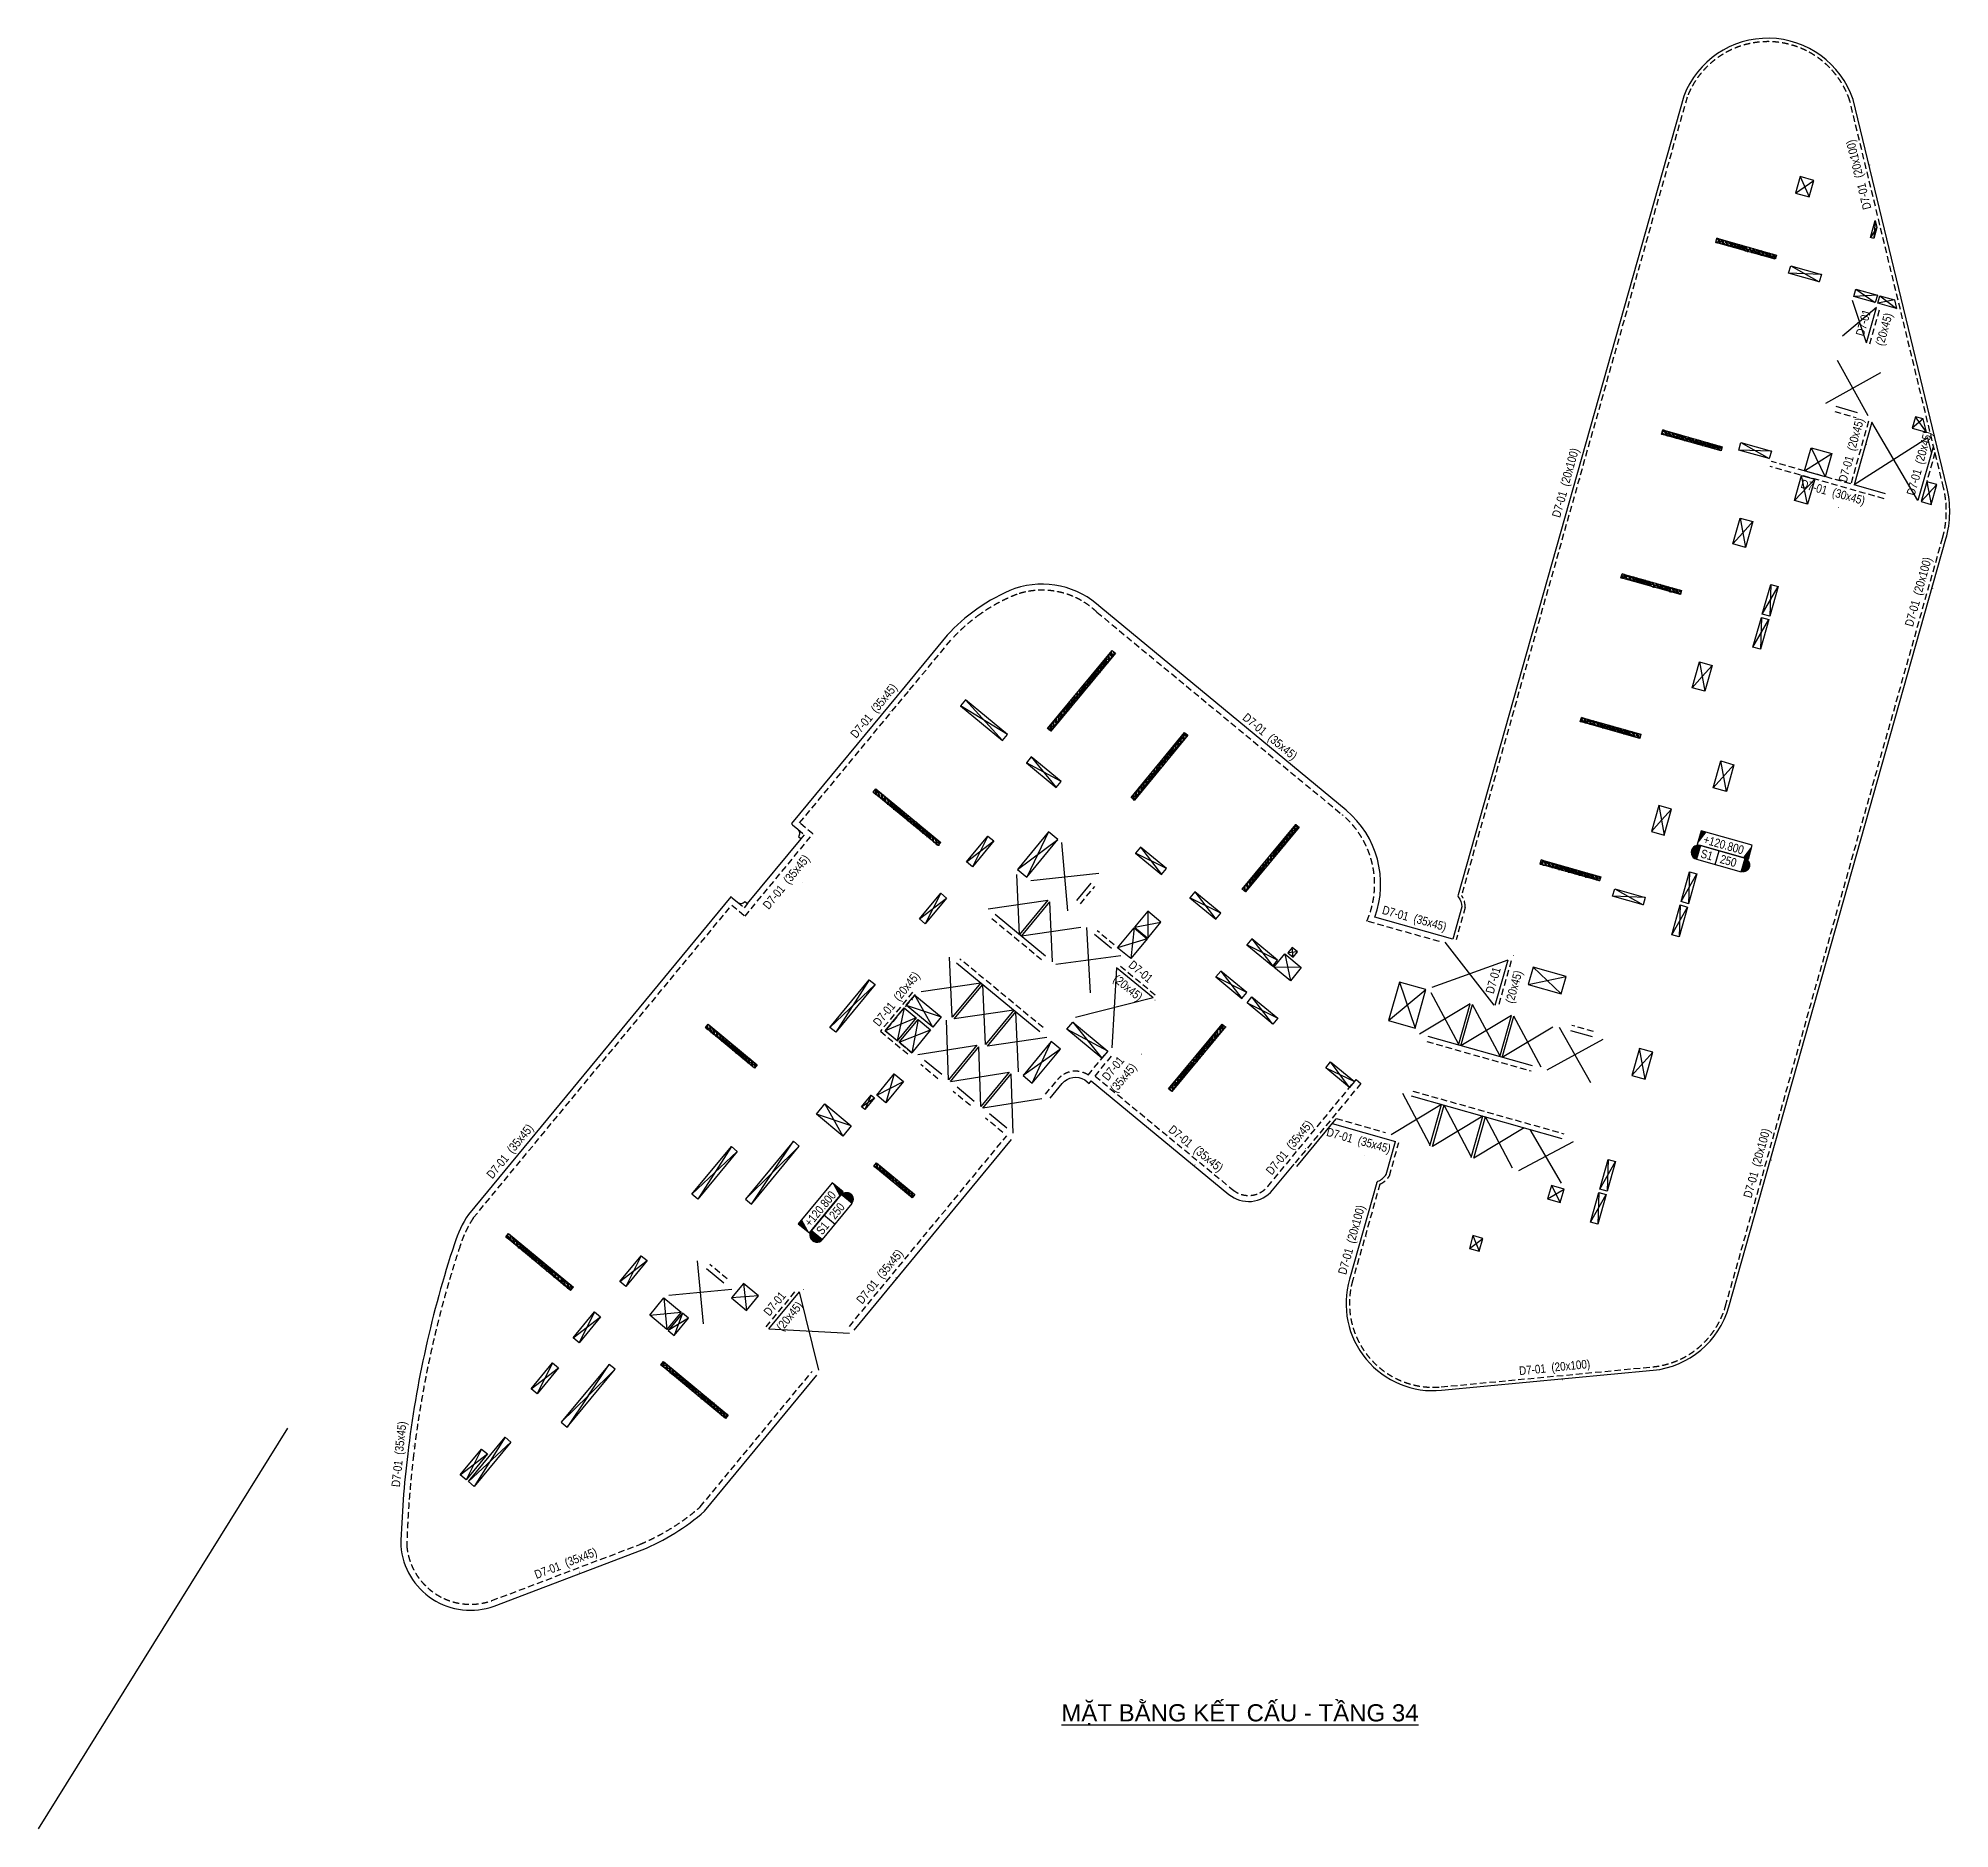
# Model space of a CAD drawing. Header units: millimetres. Extents: x 5400 to 3023951, y -127214 to 225084.
# Drawn here: x 2360196 to 2471509, y -116797 to -12514 of the extents above; entities that cross this region are included whole.
import ezdxf
from ezdxf.enums import TextEntityAlignment as Align

# ---------------------------------------------------------------- set-up
doc = ezdxf.new("R2010")
doc.units = ezdxf.units.MM
doc.header["$LTSCALE"] = 100
doc.linetypes.add('HIDDEN', pattern=[0.375, 0.25, -0.125])
for name, color, linetype in [('ccu11-Manh', 8, 'Continuous'), ('ccu11-Thay', 7, 'Continuous'), ('ccu12-Chidan', 9, 'Continuous'), ('ccu12-Khuat', 9, 'HIDDEN'), ('ccu12-Lomo', 2, 'Continuous'), ('ccu12-Text', 31, 'Continuous'), ('ccu12-Thay', 7, 'Continuous'), ('KC-Betong', 6, 'Continuous'), ('Xref_NT1+NT2_MBDV Cot vach_220729$0$ccu12-Thay', 7, 'Continuous')]:
    doc.layers.add(name, color=color, linetype=linetype)
doc.layers.add('ccu12-Tencaukien', color=9, linetype='Continuous', lineweight=15)
doc.layers.add('KC-Tencaukien', color=9, linetype='Continuous', lineweight=15)
doc.styles.add('Arial', font='arial.ttf', dxfattribs={"width": 0.7})
doc.styles.add('Arial Narrow', font='ARIALN.TTF')

msp = doc.modelspace()

# ---------------------------------------------------------------- texts
at = {"layer": 'ccu12-Text', "color": 31, "style": 'Arial'}
msp.add_text('%%UMẶT BẰNG KẾT CẤU - TẦNG 34', height=1000, dxfattribs=at).set_placement((2430174.5, -110543.8, 0), align=Align.CENTER)

# ---------------------------------------------------------------- blocks, each defined once
blk = doc.blocks.new('*U4')
at = {"layer": 'ccu12-Tencaukien', "color": 8, "ltscale": 10000}
blk.add_line((361, -155), (354, -155), dxfattribs=at)
at = {"layer": 'ccu12-Text', "color": 2, "style": 'Arial Narrow', "width": 0.8}
blk.add_attdef('SH', text='', height=300, dxfattribs=at).set_placement((276, 6), align=Align.BOTTOM_RIGHT)
at = {"layer": 'ccu12-Text', "color": 31, "style": 'Arial Narrow', "width": 0.8}
for tag, p in [('(', (508, -75)), ('KT', (633, -75)), (')', (963, -75))]:
    blk.add_attdef(tag, text='', height=250, dxfattribs=at).set_placement(p, align=Align.BOTTOM_LEFT)
blk = doc.blocks.new('ccu11-cmb-flat-8')
at = {"layer": 'ccu12-Chidan', "color": 7}
blk.add_lwpolyline([(0, 0), (1550, 0), (1550, 419), (0, 419)], close=True, dxfattribs=at)
at = {"layer": 'ccu12-Chidan'}
for points in [[(0, 0), (166, 419), (0, 419)], [(1550, 419), (1383, 0), (1550, 0)]]:
    blk.add_solid(points, dxfattribs=at)
at = {"layer": 'ccu12-Chidan', "color": 31, "style": 'Arial Narrow', "width": 0.8}
blk.add_attdef('+100.00', text='', height=250, dxfattribs=at).set_placement((745, 206), align=Align.MIDDLE_CENTER)
blk = doc.blocks.new('ccu11-chieudaysan-flat-2')
at = {"layer": 'ccu12-Chidan'}
for points in [[(-569, 0), (-569, 419, 1)], [(788, 419), (788, 0, 1)]]:
    blk.add_hatch(color=8, dxfattribs=at).paths.add_polyline_path(points)
at = {"layer": 'ccu12-Chidan', "color": 7}
blk.add_line((0, 0), (0, 419), dxfattribs=at)
blk.add_lwpolyline([(-569, 0), (788, 0), (788, 419), (-569, 419)], close=True, dxfattribs=at)
blk.add_arc((-569, 209), 209, 90, 270.0001, dxfattribs=at)
at = {"layer": 'ccu12-Chidan', "color": 31, "style": 'Arial Narrow', "width": 0.7}
for tag, p in [('S00', (-488, 209)), ('200', (100, 209))]:
    blk.add_attdef(tag, text='', height=250, dxfattribs=at).set_placement(p, align=Align.MIDDLE_LEFT)
blk = doc.blocks.new('*U15')
at = {"layer": 'ccu12-Tencaukien', "color": 8, "ltscale": 10000}
blk.add_line((361, -155), (354, -155), dxfattribs=at)
at = {"layer": 'ccu12-Text', "color": 2, "style": 'Arial Narrow', "width": 0.8}
blk.add_attdef('SH', text='', height=300, dxfattribs=at).set_placement((276, 6), align=Align.BOTTOM_RIGHT)
at = {"layer": 'ccu12-Text', "color": 31, "style": 'Arial Narrow', "width": 0.8}
for tag, p in [('(', (508, -75)), ('KT', (633, -75)), (')', (963, -75))]:
    blk.add_attdef(tag, text='', height=250, dxfattribs=at).set_placement(p, align=Align.BOTTOM_LEFT)
blk = doc.blocks.new('*U16')
at = {"layer": 'ccu12-Tencaukien', "color": 8, "ltscale": 10000}
blk.add_line((361, -155), (354, -155), dxfattribs=at)
at = {"layer": 'ccu12-Text', "color": 2, "style": 'Arial Narrow', "width": 0.8}
blk.add_attdef('SH', text='', height=300, dxfattribs=at).set_placement((276, 6), align=Align.BOTTOM_RIGHT)
at = {"layer": 'ccu12-Text', "color": 31, "style": 'Arial Narrow', "width": 0.8}
for tag, p in [('(', (508, -75)), ('KT', (633, -75)), (')', (963, -75))]:
    blk.add_attdef(tag, text='', height=250, dxfattribs=at).set_placement(p, align=Align.BOTTOM_LEFT)
blk = doc.blocks.new('*U17')
at = {"layer": 'ccu12-Tencaukien', "color": 8, "ltscale": 10000}
blk.add_line((361, -155), (354, -155), dxfattribs=at)
at = {"layer": 'ccu12-Text', "color": 2, "style": 'Arial Narrow', "width": 0.8}
blk.add_attdef('SH', text='', height=300, dxfattribs=at).set_placement((276, 6), align=Align.BOTTOM_RIGHT)
at = {"layer": 'ccu12-Text', "color": 31, "style": 'Arial Narrow', "width": 0.8}
for tag, p in [('(', (508, -75)), ('KT', (633, -75)), (')', (963, -75))]:
    blk.add_attdef(tag, text='', height=250, dxfattribs=at).set_placement(p, align=Align.BOTTOM_LEFT)
blk = doc.blocks.new('*U18')
at = {"layer": 'ccu12-Tencaukien', "color": 8, "ltscale": 10000}
blk.add_line((361, -155), (354, -155), dxfattribs=at)
at = {"layer": 'ccu12-Text', "color": 2, "style": 'Arial Narrow', "width": 0.8}
blk.add_attdef('SH', text='', height=300, dxfattribs=at).set_placement((276, 6), align=Align.BOTTOM_RIGHT)
at = {"layer": 'ccu12-Text', "color": 31, "style": 'Arial Narrow', "width": 0.8}
for tag, p in [('(', (508, -75)), ('KT', (633, -75)), (')', (963, -75))]:
    blk.add_attdef(tag, text='', height=250, dxfattribs=at).set_placement(p, align=Align.BOTTOM_LEFT)
blk = doc.blocks.new('Lomo T21')
at = {"layer": 'ccu11-Manh', "ltscale": 5}
for p, q in [((71122, 86899), (71649, 85711)), ((70850, 85937), (71921, 86673)), ((72349, 81201), (70446, 81271)), ((70569, 81704), (72226, 80768)), ((67659, 71407), (69317, 70471)), ((69439, 70904), (67537, 70974)), ((24961, 54407, 0), (22225, 56082, 0)), ((22512, 56429, 0), (24675, 54060, 0)), ((28081, 51669, 0), (26058, 52755)), ((26345, 53102), (27794, 51322)), ((22567, 46987, 0), (24156, 48204, 0)), ((23809, 48490, 0), (22914, 46701, 0)), ((25535, 46546), (27890, 48298)), ((27350, 48744), (26075, 46101)), ((34210, 46606, 0), (32419, 47501, 0)), ((32706, 47848, 0), (33923, 46259, 0)), ((19825, 43664), (21413, 44881)), ((21066, 45168), (20172, 43378)), ((37371, 43996, 0), (35581, 44890, 0)), ((35867, 45237, 0), (37084, 43649, 0)), ((62097, 44921), (60195, 44991)), ((62097, 44921), (60195, 44991)), ((60317, 45424), (61975, 44488)), ((60317, 45424), (61975, 44488)), ((32356, 43183), (33891, 43472)), ((33120, 44109), (33127, 42547)), ((33095, 42508), (31369, 41988)), ((32324, 43145), (32140, 41352)), ((39185, 42500, 0), (40402, 40911, 0)), ((40689, 41258, 0), (38898, 42153, 0)), ((41102, 41627, 0), (41429, 40060)), ((16902, 40126, 0), (14957, 37064, 0)), ((42066, 40831, 0), (40466, 40856, 0)), ((14610, 37350, 0), (17249, 39840, 0)), ((20606, 37361), (19556, 39227)), ((40391, 37559, 0), (39195, 39130, 0)), ((47151, 37740, 0), (49326, 39552, 0)), ((47786, 39987, 0), (48691, 37305, 0)), ((19632, 37906), (17837, 37146)), ((18938, 38479), (18531, 36573)), ((19065, 38633), (21096, 37955)), ((38909, 38783, 0), (40696, 37891, 0)), ((18647, 36478), (20479, 37207)), ((19748, 37811), (19378, 35874)), ((43489, 35001, 0), (45167, 34198, 0)), ((44881, 33851), (43775, 35348, 0)), ((15860, 31614, 0), (13826, 32289)), ((14319, 32887), (15366, 31017)), ((6585, 27633, 0), (9225, 30123, 0)), ((8878, 30409, 0), (6932, 27347, 0)), ((56409, 27367), (57368, 27927)), ((56627, 28136), (57150, 27157)), ((51851, 24472), (52639, 25055)), ((52061, 25218), (52428, 24309)), ((2382, 22546, 0), (3970, 23762, 0)), ((3623, 24049, 0), (2729, 22259, 0)), ((9580, 22436), (9767, 20855)), ((4951, 21590), (5127, 19761)), ((10467, 21704), (8880, 21588)), ((-325, 19269), (1264, 20485)), ((917, 20772), (22, 18982)), ((4125, 20589), (5954, 20762)), ((6378, 20412), (5204, 19697)), ((6031, 20698), (5550, 19410)), ((-2776, 16300, 0), (-1188, 17517, 0)), ((-1535, 17803, 0), (-2429, 16013, 0)), ((540, 15895), (1758, 17723)), ((2105, 17436), (540, 15895)), ((-4304, 13477, 0), (-6091, 10606, 0)), ((-6917, 11289, 0), (-5329, 12505, 0)), ((-5676, 12792, 0), (-6570, 11002, 0)), ((-6438, 10892, 0), (-3957, 13191, 0))]:
    blk.add_line(p, q, dxfattribs=at)
at = {"layer": 'ccu11-Manh', "ltscale": 0.5}
for p, q in [((75587, 83943, 0), (75212, 83352, 0)), ((75489, 84346, 0), (75404, 83325, 0)), ((74364, 80350), (75491, 79560)), ((75614, 79997), (74240, 79913)), ((76610, 79716), (75635, 79519)), ((75759, 79956), (76733, 79209)), ((71371, 69760, 0), (72955, 70768, 0)), ((71752, 71108, 0), (72574, 69420, 0)), ((71963, 69281, 0), (70781, 68041)), ((71551, 67824), (71193, 69499, 0)), ((78487, 69127), (78740, 67808)), ((79066, 68963), (78161, 67972)), ((68909, 61416), (69832, 63025)), ((69399, 63148), (69342, 61293)), ((68855, 61223), (68798, 59369)), ((68365, 59491), (69288, 61101)), ((67263, 52648), (66050, 51297)), ((66820, 51079), (66493, 52865)), ((64178, 44671), (65100, 46281)), ((64667, 46403), (64611, 44549)), ((63634, 42747), (64556, 44356)), ((64123, 44479), (64067, 42624)), ((55280, 39844), (57490, 40311)), ((57204, 39300), (55565, 40854)), ((30803, 35965, 0), (28409, 37235, 0)), ((28756, 37655, 0), (30458, 35546, 0)), ((28040, 36087, 0), (25864, 34538, 0)), ((26399, 34097, 0), (27506, 36527, 0)), ((62532, 35904), (61318, 34552)), ((62088, 34335), (61762, 36121)), ((17023, 33409, 0), (16640, 32558, 0)), ((16450, 32716, 0), (17213, 33253, 0)), ((59446, 27927), (60369, 29537)), ((59936, 29659), (59879, 27805)), ((58902, 26002), (59825, 27612)), ((59392, 27734), (59335, 25880))]:
    blk.add_line(p, q, dxfattribs=at)
at = {"layer": 'ccu11-Manh'}
for p, q in [((78286, 72794, 0), (77638, 72250, 0)), ((78474, 72014, 0), (77825, 72915, 0)), ((41850, 41749, 0), (41287, 41695, 0)), ((41596, 41440, 0), (41542, 42003, 0)), ((38887, 39385, 0), (37093, 40283, 0)), ((37380, 40630, 0), (38600, 39038, 0))]:
    blk.add_line(p, q, dxfattribs=at)
at = {"layer": 'ccu11-Manh', "ltscale": 5, "elevation": 0}
for points in [[(67613, 67014), (67770, 66154), (68354, 66805)], [(67186, 65503), (67770, 66154), (67927, 65294)], [(65247, 58642), (65404, 57782), (65988, 58433)], [(64820, 57131), (65404, 57782), (65561, 56922)], [(62881, 50270), (63038, 49410), (63622, 50060)], [(62454, 48759), (63038, 49410), (63195, 48550)], [(12835, 30429), (11270, 28888), (12488, 30715)], [(10052, 27060), (11270, 28887), (9705, 27346)], [(-1024, 14354), (540, 15895), (-677, 14068)]]:
    blk.add_lwpolyline(points, dxfattribs=at)
at = {"layer": 'ccu11-Manh'}
for points in [[(18361, 34639), (17882, 32960)], [(17345, 33404), (18900, 34193)]]:
    blk.add_lwpolyline(points, dxfattribs=at)
at = {"layer": 'ccu12-Lomo', "ltscale": 0.5, "elevation": 0}
for points in [[(71921, 86673), (71122, 86899), (70850, 85937), (71649, 85711), (71921, 86673)], [(70446, 81271), (70569, 81704), (72349, 81201), (72226, 80768), (70446, 81271)], [(67537, 70974), (67659, 71407), (69439, 70904), (69317, 70471), (67537, 70974)], [(67613, 67014), (68354, 66805), (67927, 65294), (67186, 65503), (67613, 67014)], [(65247, 58642), (65988, 58433), (65561, 56922), (64820, 57131), (65247, 58642)], [(22512, 56429), (22225, 56082), (24675, 54060), (24961, 54407), (22512, 56429)], [(26345, 53102), (26058, 52755), (27794, 51322), (28080, 51669), (26345, 53102)], [(63195, 48550), (63622, 50060), (62881, 50270), (62454, 48759), (63195, 48550)], [(22914, 46701), (22567, 46987), (23809, 48490), (24156, 48204), (22914, 46701)], [(27350, 48744), (25535, 46546), (26075, 46101), (27890, 48298), (27350, 48744)], [(32706, 47848), (32419, 47501), (33923, 46259), (34210, 46606), (32706, 47848)], [(20172, 43378), (19825, 43664), (21066, 45168), (21413, 44881), (20172, 43378)], [(35867, 45237), (35581, 44890), (37084, 43649), (37371, 43996), (35867, 45237)], [(60195, 44991), (60317, 45424), (62097, 44921), (61975, 44488), (60195, 44991)], [(39185, 42500), (38898, 42153), (40402, 40911), (40689, 41258), (39185, 42500)], [(14957, 37064), (14610, 37350), (16902, 40126), (17249, 39840), (14957, 37064)], [(37093, 40283), (38600, 39038), (38887, 39385), (37380, 40630), (37093, 40283)], [(40696, 37891), (40409, 37544), (38909, 38783), (39195, 39130), (40696, 37891)], [(49326, 39552), (47786, 39987), (47152, 37740), (48691, 37305), (49326, 39552)], [(45167, 34198), (44881, 33851), (43489, 35001), (43775, 35348), (45167, 34198)], [(6932, 27347), (6585, 27633), (8878, 30409), (9225, 30123), (6932, 27347)], [(12835, 30429), (12488, 30716), (9705, 27347), (10052, 27060), (12835, 30429)], [(57150, 27157), (57368, 27927), (56627, 28136), (56409, 27367), (57150, 27157)], [(52428, 24309), (52639, 25055), (52061, 25218), (51851, 24472), (52428, 24309)], [(2729, 22259), (2382, 22546), (3623, 24049), (3970, 23762), (2729, 22259)], [(4125, 20589), (4951, 21590), (5954, 20762), (5127, 19761), (4124, 20588)], [(22, 18982), (-325, 19269), (917, 20772), (1264, 20485), (22, 18982)], [(5204, 19697), (5550, 19410), (6378, 20411), (6031, 20699), (5203, 19698)], [(-2429, 16013), (-2776, 16300), (-1535, 17803), (-1188, 17517), (-2429, 16013)], [(-677, 14068), (2105, 17436), (1758, 17723), (-1024, 14354), (-677, 14068)], [(-6091, 10606), (-6438, 10892), (-4304, 13477), (-3957, 13191), (-6091, 10606)], [(-6570, 11002), (-6917, 11289), (-5676, 12792), (-5329, 12505), (-6570, 11002)]]:
    blk.add_lwpolyline(points, dxfattribs=at)
at = {"layer": 'ccu12-Lomo', "elevation": 0}
for points in [[(75404, 83298), (75212, 83352), (75489, 84346), (75587, 83943), (75404, 83298)], [(75615, 79997), (75491, 79560), (74240, 79913), (74364, 80350), (75614, 79997)], [(75759, 79956), (76610, 79716), (76733, 79209), (75635, 79519), (75759, 79956)], [(78475, 72013), (78287, 72795), (77825, 72915), (77638, 72250), (78474, 72014)], [(72955, 70768), (72574, 69420), (71371, 69760), (71752, 71108), (72955, 70768)], [(78740, 67808), (79066, 68963), (78487, 69127), (78161, 67972), (78740, 67808)], [(69288, 61101), (68798, 59369), (68365, 59491), (68855, 61223), (69288, 61101)], [(64556, 44356), (64067, 42624), (63634, 42747), (64123, 44479), (64556, 44356)], [(41596, 41440), (41850, 41749), (41542, 42003), (41287, 41695), (41596, 41440)], [(28409, 37235), (28756, 37655), (30803, 35965), (30458, 35546), (28409, 37235)], [(28040, 36087), (27506, 36527), (25864, 34538), (26399, 34097), (28042, 36085)], [(62532, 35904), (61762, 36121), (61318, 34552), (62088, 34335), (62532, 35904)], [(17023, 33409), (17213, 33253), (16640, 32558), (16450, 32716), (17023, 33409)], [(60369, 29537), (59879, 27805), (59446, 27927), (59936, 29659), (60369, 29537)], [(59825, 27612), (59335, 25880), (58902, 26002), (59392, 27734), (59825, 27612)]]:
    blk.add_lwpolyline(points, dxfattribs=at)
blk.add_lwpolyline([(71963, 69281), (71551, 67824), (70781, 68041), (71193, 69499)], close=True, dxfattribs=at)
at = {"layer": 'ccu12-Lomo'}
for points in [[(69832, 63025), (69342, 61293), (68909, 61416), (69399, 63148), (69832, 63025)], [(65100, 46281), (64611, 44549), (64178, 44671), (64667, 46403), (65100, 46281)], [(18361, 34639), (18900, 34193), (17882, 32960), (17342, 33406), (18361, 34639)]]:
    blk.add_lwpolyline(points, dxfattribs=at)
blk.add_lwpolyline([(67263, 52648), (66820, 51079), (66050, 51297), (66493, 52865)], close=True, dxfattribs=at)
at = {"layer": 'ccu12-Lomo', "ltscale": 0.5, "elevation": 0}
for points in [[(32356, 43183), (33127, 42547), (33891, 43472), (33120, 44109)], [(32324, 43145), (33095, 42508), (32140, 41352), (31369, 41988)], [(41102, 41627), (42066, 40831), (41429, 40060), (40465, 40856)], [(19556, 39227), (21096, 37955), (20606, 37361), (19065, 38633)], [(18938, 38479), (19632, 37906), (18531, 36573), (17837, 37146)], [(19748, 37811), (20479, 37207), (19378, 35874), (18647, 36478)], [(14319, 32887), (15860, 31614), (15366, 31017), (13826, 32289)], [(8880, 21588), (9767, 20855), (10467, 21704), (9580, 22436)]]:
    blk.add_lwpolyline(points, close=True, dxfattribs=at)
at = {"layer": 'ccu12-Lomo', "ltscale": 0.5}
blk.add_lwpolyline([(57204, 39300), (57490, 40311), (55565, 40854), (55280, 39844), (57204, 39300)], dxfattribs=at)
blk = doc.blocks.new('*U55')
at = {"layer": 'ccu12-Tencaukien', "color": 8, "ltscale": 10000}
blk.add_line((361, -155), (354, -155), dxfattribs=at)
at = {"layer": 'ccu12-Text', "color": 2, "style": 'Arial Narrow', "width": 0.8}
blk.add_attdef('SH', text='', height=300, dxfattribs=at).set_placement((276, 6), align=Align.BOTTOM_RIGHT)
at = {"layer": 'ccu12-Text', "color": 31, "style": 'Arial Narrow', "width": 0.8}
for tag, p in [('(', (508, -75)), ('KT', (633, -75)), (')', (963, -75))]:
    blk.add_attdef(tag, text='', height=250, dxfattribs=at).set_placement(p, align=Align.BOTTOM_LEFT)
blk = doc.blocks.new('*U135')
at = {"layer": 'ccu12-Tencaukien', "color": 8, "ltscale": 10000}
blk.add_line((361, -155), (354, -155), dxfattribs=at)
at = {"layer": 'ccu12-Text', "color": 2, "style": 'Arial Narrow', "width": 0.8}
blk.add_attdef('SH', text='', height=300, dxfattribs=at).set_placement((276, 6), align=Align.BOTTOM_RIGHT)
at = {"layer": 'ccu12-Text', "color": 31, "style": 'Arial Narrow', "width": 0.8}
for tag, p in [('(', (508, -75)), ('KT', (633, -75)), (')', (963, -75))]:
    blk.add_attdef(tag, text='', height=250, dxfattribs=at).set_placement(p, align=Align.BOTTOM_LEFT)
blk = doc.blocks.new('*U151')
h = blk.add_hatch()
h.set_pattern_fill('VATLIEU04', color=250, scale=40, style=0, pattern_type=2)
h.set_pattern_definition([(50, (3950, 300), (286.904, -25.101), [30, -330]), (355, (3950, 300), (-55.5, 300.877), [24, -264]), (100.4514, (3973.9, 297.9), (231.404, 275.776), [25.496, -280.457]), (46.184, (3950, 380), (426.896, -66.208), [45, -495]), (96.636, (3985.57, 374.5), (373.865, 389.647), [38.244, -420.685]), (351.184, (3950, 380), (373.865, 389.647), [36, -396]), (21, (3990, 360), (238.763, -161.048), [30, -330]), (326, (3990, 360), (97.326, 290.06), [24, -264]), (71.4514, (4009.9, 346.58), (336.089, 129.012), [25.496, -280.457]), (37.5, (3950, 300), (4.864, 133.1575), [0, -260.8, 0, -268, 0, -265]), (7.5, (3950, 300), (105.228, 157.7647), [0, -152.8, 0, -254.8, 0, -101]), (327.5, (3860.8, 300), (213.529, -9.022), [0, -100, 0, -312, 0, -414]), (317.5, (3820.8, 300), (233.2745, 40.042), [0, -130, 0, -207.2, 0, -294]), (45, (3950, 300), (-120.208, 120.208), []), (45, (3950, 349), (-120.208, 120.208), [])])
h.paths.add_polyline_path([(-475, -475), (4425, -475), (4425, -225), (-475, -225)])
at = {"color": 6, "ltscale": 0.25}
blk.add_lwpolyline([(-475, -475), (4425, -475), (4425, -225), (-475, -225)], close=True, dxfattribs=at)
at = {"layer": 'Defpoints', "linetype": 'ByBlock', "ltscale": 30}
for p, q in [((4425, -475), (-475, -225)), ((-475, -475), (4425, -225))]:
    blk.add_line(p, q, dxfattribs=at)
blk = doc.blocks.new('*U148')
h = blk.add_hatch()
h.set_pattern_fill('VATLIEU04', color=250, scale=40, style=0, pattern_type=2)
h.set_pattern_definition([(50, (2750, 300), (286.904, -25.101), [30, -330]), (355, (2750, 300), (-55.5, 300.877), [24, -264]), (100.451, (2773.9, 297.9), (231.404, 275.776), [25.496, -280.457]), (46.184, (2750, 380), (426.896, -66.208), [45, -495]), (96.636, (2785.57, 374.5), (373.865, 389.647), [38.244, -420.685]), (351.184, (2750, 380), (373.865, 389.65), [36, -396]), (21, (2790, 360), (238.763, -161.048), [30, -330]), (326, (2790, 360), (97.326, 290.06), [24, -264]), (71.451, (2809.9, 346.58), (336.09, 129.012), [25.496, -280.457]), (37.5, (2750, 300), (4.864, 133.1575), [0, -260.8, 0, -268, 0, -265]), (7.5, (2750, 300), (105.228, 157.7647), [0, -152.8, 0, -254.8, 0, -101]), (327.5, (2660.8, 300), (213.529, -9.022), [0, -100, 0, -312, 0, -414]), (317.5, (2620.8, 300), (233.274, 40.042), [0, -130, 0, -207.2, 0, -294]), (45, (2750, 300), (-120.208, 120.208), []), (45, (2750, 349), (-120.208, 120.208), [])])
h.paths.add_polyline_path([(-475, -475), (3225, -475), (3225, -225), (-475, -225)])
at = {"color": 6, "ltscale": 0.25}
blk.add_lwpolyline([(-475, -475), (3225, -475), (3225, -225), (-475, -225)], close=True, dxfattribs=at)
at = {"layer": 'Defpoints', "linetype": 'ByBlock', "ltscale": 30}
for p, q in [((3225, -475), (-475, -225)), ((-475, -475), (3225, -225))]:
    blk.add_line(p, q, dxfattribs=at)
blk = doc.blocks.new('*U150')
h = blk.add_hatch()
h.set_pattern_fill('VATLIEU04', color=250, scale=40, style=0, pattern_type=2)
h.set_pattern_definition([(50, (-700, 4950), (286.904, -25.101), [30, -330]), (355, (-700, 4950), (-55.5, 300.877), [24, -264]), (100.4514, (-676.1, 4947.9), (231.404, 275.776), [25.496, -280.457]), (46.184, (-700, 5030), (426.896, -66.208), [45, -495]), (96.636, (-664.43, 5024.5), (373.865, 389.647), [38.244, -420.685]), (351.184, (-700, 5030), (373.865, 389.647), [36, -396]), (21, (-660, 5010), (238.763, -161.048), [30, -330]), (326, (-660, 5010), (97.326, 290.06), [24, -264]), (71.4514, (-640.1, 4996.58), (336.089, 129.012), [25.496, -280.457]), (37.5, (-700, 4950), (4.864, 133.1575), [0, -260.8, 0, -268, 0, -265]), (7.5, (-700, 4950), (105.228, 157.7647), [0, -152.8, 0, -254.8, 0, -101]), (327.5, (-789.2, 4950), (213.529, -9.022), [0, -100, 0, -312, 0, -414]), (317.5, (-829.2, 4950), (233.2745, 40.042), [0, -130, 0, -207.2, 0, -294]), (45, (-700, 4950), (-120.208, 120.208), []), (45, (-700, 4999), (-120.208, 120.208), [])])
h.paths.add_polyline_path([(-475, -475), (-225, -475), (-225, 4425), (-475, 4425)])
at = {"color": 6, "ltscale": 0.25}
blk.add_lwpolyline([(-475, -475), (-225, -475), (-225, 4425), (-475, 4425)], close=True, dxfattribs=at)
at = {"layer": 'Defpoints', "linetype": 'ByBlock', "ltscale": 30}
for p, q in [((-225, -475), (-475, 4425)), ((-475, -475), (-225, 4425))]:
    blk.add_line(p, q, dxfattribs=at)
blk = doc.blocks.new('*U152')
h = blk.add_hatch()
h.set_pattern_fill('VATLIEU04', color=250, scale=40, style=0, pattern_type=2)
h.set_pattern_definition([(50, (2650, 300), (286.904, -25.1), [30, -330]), (355, (2650, 300), (-55.5, 300.877), [24, -264]), (100.451, (2673.9, 297.9), (231.404, 275.776), [25.496, -280.457]), (46.184, (2650, 380), (426.896, -66.208), [45, -495]), (96.636, (2685.57, 374.5), (373.865, 389.647), [38.244, -420.685]), (351.184, (2650, 380), (373.865, 389.65), [36, -396]), (21, (2690, 360), (238.763, -161.048), [30, -330]), (326, (2690, 360), (97.326, 290.06), [24, -264]), (71.451, (2709.9, 346.58), (336.09, 129.012), [25.496, -280.457]), (37.5, (2650, 300), (4.864, 133.1575), [0, -260.8, 0, -268, 0, -265]), (7.5, (2650, 300), (105.228, 157.765), [0, -152.8, 0, -254.8, 0, -101]), (327.5, (2560.8, 300), (213.529, -9.022), [0, -100, 0, -312, 0, -414]), (317.5, (2520.8, 300), (233.274, 40.042), [0, -130, 0, -207.2, 0, -294]), (45, (2650, 300), (-120.208, 120.208), []), (45, (2650, 349), (-120.208, 120.208), [])])
h.paths.add_polyline_path([(-475, -475), (3125, -475), (3125, -225), (-475, -225)])
at = {"color": 6, "ltscale": 0.25}
blk.add_lwpolyline([(-475, -475), (3125, -475), (3125, -225), (-475, -225)], close=True, dxfattribs=at)
at = {"layer": 'Defpoints', "linetype": 'ByBlock', "ltscale": 30}
for p, q in [((3125, -475), (-475, -225)), ((-475, -475), (3125, -225))]:
    blk.add_line(p, q, dxfattribs=at)
blk = doc.blocks.new('*U223')
h = blk.add_hatch()
h.set_pattern_fill('VATLIEU04', color=250, scale=40, style=0, pattern_type=2)
h.set_pattern_definition([(50, (1950, 300), (286.904, -25.1), [30, -330]), (355, (1950, 300), (-55.5, 300.877), [24, -264]), (100.451, (1973.9, 297.9), (231.404, 275.776), [25.496, -280.457]), (46.184, (1950, 380), (426.896, -66.21), [45, -495]), (96.636, (1985.57, 374.5), (373.865, 389.65), [38.244, -420.685]), (351.184, (1950, 380), (373.865, 389.65), [36, -396]), (21, (1990, 360), (238.763, -161.048), [30, -330]), (326, (1990, 360), (97.326, 290.06), [24, -264]), (71.451, (2009.9, 346.58), (336.09, 129.012), [25.496, -280.457]), (37.5, (1950, 300), (4.864, 133.1575), [0, -260.8, 0, -268, 0, -265]), (7.5, (1950, 300), (105.228, 157.765), [0, -152.8, 0, -254.8, 0, -101]), (327.5, (1860.8, 300), (213.529, -9.022), [0, -100, 0, -312, 0, -414]), (317.5, (1820.8, 300), (233.274, 40.042), [0, -130, 0, -207.2, 0, -294]), (45, (1950, 300), (-120.208, 120.208), []), (45, (1950, 349), (-120.208, 120.208), [])])
h.paths.add_polyline_path([(-475, -475), (2425, -475), (2425, -225), (-475, -225)])
at = {"color": 6, "ltscale": 0.25}
blk.add_lwpolyline([(-475, -475), (2425, -475), (2425, -225), (-475, -225)], close=True, dxfattribs=at)
at = {"layer": 'Defpoints', "linetype": 'ByBlock', "ltscale": 30}
for p, q in [((2425, -475), (-475, -225)), ((-475, -475), (2425, -225))]:
    blk.add_line(p, q, dxfattribs=at)
blk = doc.blocks.new('*U224')
h = blk.add_hatch()
h.set_pattern_fill('VATLIEU04', color=250, scale=40, style=0, pattern_type=2)
h.set_pattern_definition([(50, (-700, 5950), (286.904, -25.101), [30, -330]), (355, (-700, 5950), (-55.5, 300.877), [24, -264]), (100.4514, (-676.1, 5947.9), (231.404, 275.776), [25.496, -280.457]), (46.184, (-700, 6030), (426.896, -66.208), [45, -495]), (96.6356, (-664.43, 6024.5), (373.865, 389.647), [38.244, -420.685]), (351.184, (-700, 6030), (373.865, 389.647), [36, -396]), (21, (-660, 6010), (238.763, -161.0476), [30, -330]), (326, (-660, 6010), (97.326, 290.06), [24, -264]), (71.4514, (-640.1, 5996.58), (336.089, 129.012), [25.496, -280.457]), (37.5, (-700, 5950), (4.864, 133.1575), [0, -260.8, 0, -268, 0, -265]), (7.5, (-700, 5950), (105.2278, 157.7647), [0, -152.8, 0, -254.8, 0, -101]), (327.5, (-789.2, 5950), (213.529, -9.022), [0, -100, 0, -312, 0, -414]), (317.5, (-829.2, 5950), (233.2745, 40.042), [0, -130, 0, -207.2, 0, -294]), (45, (-700, 5950), (-120.208, 120.208), []), (45, (-700, 5999), (-120.208, 120.208), [])])
h.paths.add_polyline_path([(-475, -475), (-225, -475), (-225, 5425), (-475, 5425)])
at = {"color": 6, "ltscale": 0.25}
blk.add_lwpolyline([(-475, -475), (-225, -475), (-225, 5425), (-475, 5425)], close=True, dxfattribs=at)
at = {"layer": 'Defpoints', "linetype": 'ByBlock', "ltscale": 30}
for p, q in [((-225, -475), (-475, 5425)), ((-475, -475), (-225, 5425))]:
    blk.add_line(p, q, dxfattribs=at)

# ---------------------------------------------------------------- linework, layer by layer
at = {"layer": 'ccu11-Manh', "ltscale": 0.5}
for p, q in [((2466664.3, -30261.7, 0), (2465853.6, -27798.4, 0)), ((2467249, -28192.7, 0), (2465269, -29867.4, 0)), ((2467472.9, -31997, 0), (2464263.9, -33792, 0)), ((2466765.9, -34499, 0), (2464970.9, -31290, 0)), ((2469651.8, -39445.1, 0), (2466973, -34869.3, 0)), ((2470237.3, -35791.7, 0), (2465939.6, -38526.5, 0)), ((2420147.1, -63344.2), (2419802.9, -59363.7)), ((2417331.5, -64715.2, 0), (2417173.5, -61212.8)), ((2417988.1, -61561.3), (2421961.8, -61146.7)), ((2415517.9, -63217.5), (2418987.1, -62710.5, 0)), ((2419257.5, -66305.8), (2419102.7, -62806, 0)), ((2420913.1, -64301.1), (2417447.2, -64810.7, 0)), ((2421233.3, -64306.1), (2421455.1, -68120.6)), ((2442098.5, -65161.7, 0), (2444959.4, -68827.8, 0)), ((2413422.1, -69527.6, 0), (2413264.1, -66025.2, 0)), ((2423238, -65961.7), (2419450.3, -66465)), ((2422994.7, -66648.9, 0), (2422714.4, -71307)), ((2445774.6, -66200.5, 0), (2441350.7, -67808.1, 0)), ((2411608.5, -68029.9, 0), (2415077.7, -67522.9, 0)), ((2415349.7, -71119.5, 0), (2415193.3, -67618.4, 0)), ((2425115.1, -68400, 0), (2420594, -69555.9)), ((2443578.7, -68749.4, 0), (2440637.4, -70516.2, 0)), ((2442898.9, -71083.8, 0), (2441317.3, -68110.4, 0)), ((2445304.7, -71763.7, 0), (2443723, -68790.2, 0)), ((2413199.8, -73170, 0), (2413082, -69700.7, 0)), ((2417005.3, -69114.8, 0), (2413537.8, -69623.1, 0)), ((2417275.8, -72710.1, 0), (2417121, -69210.3, 0)), ((2445984.5, -69429.2, 0), (2443043.2, -71196, 0)), ((2448390.3, -70109, 0), (2445449, -71875.8, 0)), ((2447710.5, -72443.5, 0), (2446128.8, -69470, 0)), ((2448754.3, -70108, 0), (2450597.4, -73330.6, 0)), ((2411426.4, -71705.4, 0), (2414855.4, -71165.2, 0)), ((2418931.4, -70705.4, 0), (2415465.4, -71215.1, 0)), ((2451304.4, -70828.6, 0), (2448047.3, -72610, 0)), ((2415088.9, -74730, 0), (2414971.1, -71260.7, 0)), ((2413315.5, -73265.5, 0), (2416744.5, -72725.3, 0)), ((2416978, -76290.1, 0), (2416860.1, -72820.8, 0)), ((2418633.6, -74285.4, 0), (2415204.5, -74825.6, 0)), ((2441240.2, -76954, 0), (2439658.5, -73980.5, 0)), ((2441920, -74619.6, 0), (2438978.7, -76386.3, 0)), ((2444325.8, -75299.4, 0), (2441384.5, -77066.2, 0)), ((2443646, -77633.8, 0), (2442064.3, -74660.4, 0)), ((2446051.8, -78313.6, 0), (2444470.1, -75340.2, 0)), ((2446731.6, -75979.2, 0), (2443790.3, -77746, 0)), ((2449570.4, -76781.4, 0), (2446388.6, -78480.2, 0)), ((2448890.6, -79187.2, 0), (2447068.4, -76074.4, 0)), ((2398929.1, -87387.9, 0), (2398579.9, -83727.6, 0)), ((2400584.7, -85383.2, 0), (2396924.3, -85732.4, 0)), ((2405650.2, -90085.3, 0), (2404526.3, -85525.7, 0)), ((2402743.4, -87684.7, 0), (2407433.2, -87926.4, 0))]:
    msp.add_line(p, q, dxfattribs=at)
at = {"layer": 'ccu11-Thay', "ltscale": 0.5}
for p, q in [((2421484.3, -61725), (2420656.5, -62727.4)), ((2421695.9, -64688.1), (2422698.3, -65515.9)), ((2447205.3, -72372.1, 0), (2441142.7, -70659, 0)), ((2449427.9, -70298.3, 0), (2450678.9, -70651.8, 0)), ((2411811.9, -72023.8, 0), (2412814.3, -72851.6, 0)), ((2421132.9, -73181.6, 0), (2421388.8, -73383.3, 0)), ((2421388.8, -73383.3, 0), (2421516.1, -73229.1, 0)), ((2413701, -73583.9, 0), (2414703.4, -74411.7, 0)), ((2448944.9, -76604.6, 0), (2440163.7, -74123.3, 0)), ((2415590.1, -75143.9, 0), (2416592.5, -75971.7, 0)), ((2399119.7, -84173.3, 0), (2400122, -85001.1, 0))]:
    msp.add_line(p, q, dxfattribs=at)
at = {"layer": 'ccu11-Thay'}
for p, q in [((2418987.1, -62710.5, 0), (2417331.5, -64715.2, 0)), ((2417447.2, -64810.7, 0), (2419102.7, -62806, 0)), ((2445774.6, -66200.5, 0), (2445026.8, -68846.9, 0)), ((2415077.7, -67522.9, 0), (2413422.1, -69527.6, 0)), ((2413537.8, -69623.1, 0), (2415193.3, -67618.4, 0)), ((2442898.9, -71155.2, 0), (2443578.7, -68749.4, 0)), ((2443043.2, -71196, 0), (2443723, -68790.2, 0)), ((2417005.3, -69114.8, 0), (2415349.7, -71119.5, 0)), ((2415465.4, -71215.1, 0), (2417121, -69210.3, 0)), ((2445304.7, -71835, 0), (2445984.5, -69429.2, 0)), ((2445449, -71875.8, 0), (2446128.8, -69470, 0)), ((2414855.4, -71165.2, 0), (2413199.8, -73170, 0)), ((2413315.5, -73265.5, 0), (2414971.1, -71260.7, 0)), ((2416744.5, -72725.3, 0), (2415088.9, -74730, 0)), ((2415204.5, -74825.6, 0), (2416860.1, -72820.8, 0)), ((2441240.2, -77025.4, 0), (2441920, -74619.6, 0)), ((2441384.5, -77066.2, 0), (2442064.3, -74660.4, 0)), ((2443646, -77705.2, 0), (2444325.8, -75299.4, 0)), ((2443790.3, -77746, 0), (2444470.1, -75340.2, 0))]:
    msp.add_line(p, q, dxfattribs=at)
at = {"layer": 'ccu11-Thay', "ltscale": 0.5, "extrusion": (-9.92109e-09, 8.1449e-09, 1)}
msp.add_line((2425115, -68400.1, 0), (2422994.6, -66649, 0), dxfattribs=at)
at = {"layer": 'ccu12-Khuat', "ltscale": 15}
for p, q in [((2456214.7, -15941.1, 0), (2443074.7, -62436, 0)), ((2471147.5, -38699.3, 0), (2465680.1, -16120.3, 0)), ((2466856.8, -30316.1, 0), (2467441.4, -28247.1, 0)), ((2464807.8, -34257.4, 0), (2466058.8, -34610.9, 0)), ((2466780.6, -34814.9, 0), (2465747.2, -38472.1, 0)), ((2470648.4, -36645.9, 0), (2469842.3, -39498.9, 0)), ((2467686.4, -39331.9, 0), (2461046.4, -37455.6, 0)), ((2465747.1, -38472.1, 0), (2461128, -37166.9, 0)), ((2458453.5, -86348.8, 0), (2471092.3, -41621.1, 0)), ((2404430.3, -58583.4, 0), (2404816, -58901.9, 0)), ((2404623.1, -59135.5, 0), (2404816, -58901.9, 0)), ((2420887.8, -62918.4), (2421715.6, -61916)), ((2400921, -62832.8, 0), (2401306.9, -63151.4, 0)), ((2401499.8, -62917.8, 0), (2401306.9, -63151.4, 0)), ((2415731.7, -63783.1), (2418661.7, -66202.9)), ((2422857.5, -65323.2), (2421855.1, -64495.4)), ((2418717.6, -70139.8, 0), (2413859.9, -66128.1, 0)), ((2445967, -66254.9, 0), (2445219.2, -68901.2, 0)), ((2450760.5, -70363.1, 0), (2449509.5, -70009.6, 0)), ((2441061.1, -70947.7, 0), (2447123.7, -72660.8, 0)), ((2412591.4, -73121.5, 0), (2411589, -72293.7, 0)), ((2421336.8, -72896.6, 0), (2422484.8, -71506.5)), ((2421739, -72959.2, 0), (2422754.7, -71729.4)), ((2414480.5, -74681.5, 0), (2413478.1, -73853.7, 0)), ((2440245.3, -73834.6, 0), (2449026.5, -76315.9, 0)), ((2416369.6, -76241.6, 0), (2415367.2, -75413.8, 0)), ((2435783.4, -75433.4, 0), (2438658.9, -76245.9)), ((2400313.1, -84769.8, 0), (2399310.7, -83942, 0)), ((2402589.1, -87557.4, 0), (2404372.1, -85398.4, 0))]:
    msp.add_line(p, q, dxfattribs=at)
at = {"layer": 'ccu12-Khuat', "ltscale": 15, "extrusion": (-9.92109e-09, 8.1449e-09, 1)}
msp.add_line((2425242.3, -68245.9, 0), (2423121.9, -66494.8, 0), dxfattribs=at)
at = {"layer": 'ccu12-Khuat', "ltscale": 15, "elevation": 0}
for points in [[(2385531.1, -81224.1), (2400580.7, -63005.7), (2401353.9, -63644.2), (2405308.7, -58854.9), (2404536.4, -58217.2), (2410941.1, -50464), (2413385.9, -47517, -0.05332482), (2415052.4, -46050.5, -0.06329464), (2417194, -44898.4, -0.27871478), (2421844.8, -45940.1), (2436140.4, -57745.9, -0.33330552), (2437565, -63932.7)], [(2443074.7, -62436, -0.15751804), (2443293.7, -63137.1), (2442761.2, -65021.7)], [(2418854, -74013.4), (2419554.9, -73164.4, -0.3828951), (2421336.8, -72896.6, -0.3828951)], [(2421739, -72959.2), (2429757.2, -79580.9, 0.41486705), (2431802.1, -79383.6), (2436938.1, -73164.4), (2437211.4, -73390.2), (2433327.1, -78093.6)], [(2438324.8, -79252, 0.15749066), (2438878.2, -78769.3), (2439427.7, -76825)], [(2438324.8, -79252), (2436743.4, -84848.6, 0.52903183), (2441901.2, -91061), (2454210.6, -89894.1, 0.30834994), (2458453.6, -86348.6)], [(2385531.1, -81224.1, 0.07072152), (2384768.3, -82833.5, 0.0503327), (2382058.2, -94999.9, 0.02204208), (2381656, -100315.1, 0.49094878), (2386618.6, -103508.9), (2395232.2, -100235.4, 0.07917999), (2398745.4, -98053.7), (2405266.4, -90157.4)]]:
    msp.add_lwpolyline(points, format="xyb", dxfattribs=at)
for points in [[(2441796.2, -65128.3), (2437565, -63932.7)], [(2411115.8, -68076.9), (2409237.3, -70351.5), (2410933.6, -71752.4)], [(2411270, -68204.3), (2409518.9, -70324.7), (2411061, -71598.2)], [(2407431.5, -87535.8), (2416599.3, -76431.3)]]:
    msp.add_lwpolyline(points, dxfattribs=at)
at = {"layer": 'ccu12-Khuat', "ltscale": 15}
for centre, radius, start, end in [((2460914.9, -17748.4, 0), 5034.9, 18.663294, 159.167695), ((2465549.3, -40054.9, 0), 5760, 344.221226, 13.61189)]:
    msp.add_arc(centre, radius, start, end, dxfattribs=at)
at = {"layer": 'ccu12-Thay'}
for p, q in [((2456022.2, -15886.7, 0), (2442874.1, -62410.2, 0)), ((2471341.9, -38652.2, 0), (2465874.5, -16073.2, 0)), ((2466664.3, -30261.7, 0), (2467249, -28192.7, 0)), ((2466140.4, -34322.2, 0), (2464889.4, -33968.7, 0)), ((2466973, -34869.3, 0), (2465939.6, -38526.5, 0)), ((2470552.5, -36249.8, 0), (2469649.8, -39444.5, 0)), ((2470444.9, -36638.5, 0), (2470237.3, -35791.7, 0)), ((2467768, -39043.2, 0), (2465939.6, -38526.5, 0)), ((2458646, -86403.2, 0), (2471284.7, -41675.5, 0)), ((2435539.9, -75728.2, 0), (2439238.8, -76773.5))]:
    msp.add_line(p, q, dxfattribs=at)
at = {"layer": 'ccu12-Thay', "ltscale": 0.5}
for p, q in [((2404468.7, -59008.1, 0), (2404623.1, -59135.5, 0)), ((2401345.2, -62790.2, 0), (2401499.8, -62917.8, 0)), ((2418852.7, -65971.5), (2415922.7, -63551.8)), ((2413668.9, -66359.5, 0), (2418526.6, -70371.1, 0)), ((2402743.4, -87684.7, 0), (2404526.3, -85525.7, 0))]:
    msp.add_line(p, q, dxfattribs=at)
at = {"layer": 'ccu12-Thay', "ltscale": 0.5, "elevation": 0}
for points in [[(2438034.5, -63701.6, 0.31372769), (2436364.7, -57477.2), (2422077.4, -45678.3, 0.27842168), (2417075.4, -44569, 0.06346413), (2414849.7, -45765.1, 0.05351047), (2413122.1, -47286.9), (2410671.5, -50240.8), (2404054.9, -58250.5)], [(2419123.9, -74236.3), (2419824.8, -73387.2, -0.37900501), (2421132.9, -73181.6, -0.37900501)], [(2421516.1, -73229.1), (2429534.3, -79850.8, 0.4148001), (2432072.2, -79606.1), (2433323.6, -78090.7)], [(2385249.6, -81015.4, 0.07131138), (2384435, -82726.5, 0.05031998), (2381710.6, -94958.5, 0.02212503), (2381305.6, -100324.3, 0.49285332), (2386739.4, -103837.4), (2395362.2, -100560.4, 0.07984245), (2398996.7, -98299), (2405536.3, -90380.3)]]:
    msp.add_lwpolyline(points, format="xyb", dxfattribs=at)
for points in [[(2401499.8, -62917.8), (2404623.1, -59135.5)], [(2400522.4, -62526.9), (2385249.6, -81015.4)], [(2433481.3, -78220.9), (2435773.7, -75445.1)], [(2407701.3, -87758.7), (2416869.1, -76654.2)]]:
    msp.add_lwpolyline(points, dxfattribs=at)
at = {"layer": 'ccu12-Thay', "elevation": 0}
for points in [[(2442874.1, -62410.2, 0.18978239), (2442887.5, -62519.1, -0.16130354), (2443093.6, -63109.6), (2442564.6, -64981.7)], [(2438140.3, -79169.1, -0.18978239), (2438208.7, -79083.3, 0.16130354), (2438693.4, -78688), (2439235.2, -76770.6)], [(2438141.3, -79166.1), (2436551, -84793.8, 0.52900069), (2441920.2, -91260.1), (2454229.8, -90093.1, 0.30836815), (2458646, -86403.2)]]:
    msp.add_lwpolyline(points, format="xyb", dxfattribs=at)
msp.add_lwpolyline([(2442564.6, -64981.7), (2438034.5, -63701.6)], dxfattribs=at)
at = {"layer": 'ccu12-Thay'}
for centre, radius, start, end in [((2460914.9, -17748.4, 0), 5234.9, 18.663294, 159.167695), ((2465549.3, -40054.9, 0), 5960, 344.221226, 13.61189)]:
    msp.add_arc(centre, radius, start, end, dxfattribs=at)
at = {"layer": 'Defpoints', "color": 1, "ltscale": 0.5}
msp.add_line((2374718.4, -93462, 0), (2360196.5, -116797.4, 0), dxfattribs=at)
at = {"layer": 'Xref_NT1+NT2_MBDV Cot vach_220729$0$ccu12-Thay', "ltscale": 1000}
for p, q in [((2404121.9, -58328.7, 0), (2404430.3, -58583.4, 0)), ((2400612.6, -62578.1, 0), (2400921, -62832.8, 0))]:
    msp.add_line(p, q, dxfattribs=at)
for centre, start, end in [((2404312.9, -58097.4, 0), 210.689901, 230.448827), ((2404312.9, -58097.4, 0), 139.88015, 141.017502), ((2404239.3, -58814.7, 0), 319.880043, 50.44872), ((2400421.5, -62809.4, 0), 50.448826, 70.363046), ((2401112, -62601.5, 0), 230.448933, 321.017611)]:
    msp.add_arc(centre, 300, start, end, dxfattribs=at)

# ---------------------------------------------------------------- block references
at = {"layer": 'ccu12-Lomo'}
msp.add_blockref('Lomo T21', (2391681.6, -107470.9, 0), dxfattribs=at)
at = {"layer": 'ccu12-Tencaukien'}
ref = msp.add_blockref('*U4', (2466733.1, -20588.7, 0), dxfattribs=dict(at, xscale=1.815893337873054, yscale=1.815893337873054, zscale=1.815893337873054, rotation=103.6118897536134))
ref.add_attrib('KT', '(20x100)', dxfattribs={"color": 31, "height": 500, "rotation": 103.61189, "style": 'Arial Narrow'}).set_placement((2466624, -20553.3, 0), align=Align.BOTTOM_LEFT)
ref.add_attrib('SH', 'D7-01', dxfattribs={"color": 2, "height": 500, "rotation": 103.61189, "style": 'Arial Narrow'}).set_placement((2466724.5, -20871, 0), align=Align.BOTTOM_RIGHT)
ref = msp.add_blockref('*U4', (2467217, -28202.1, 0), dxfattribs=dict(at, xscale=1.815893337873054, yscale=1.815893337873054, zscale=1.815893337873054, rotation=74.21909893616227))
ref.add_attrib('KT', '(20x45)', dxfattribs={"color": 31, "height": 500, "rotation": 74.219099, "style": 'Arial Narrow'}).set_placement((2467800.4, -30509.2, 0), align=Align.BOTTOM_LEFT)
ref.add_attrib('SH', 'D7-01', dxfattribs={"color": 2, "height": 500, "rotation": 74.219099, "style": 'Arial Narrow'}).set_placement((2467070.9, -28443.9, 0), align=Align.BOTTOM_RIGHT)
ref = msp.add_blockref('*U17', (2466215.3, -36711.7, 0), dxfattribs=dict(at, xscale=1.815893337873054, yscale=1.815893337873054, zscale=1.815893337873054, rotation=74.21909893616227))
ref.add_attrib('KT', '(20x45)', dxfattribs={"color": 31, "height": 500, "rotation": 74.219099, "style": 'Arial Narrow'}).set_placement((2466137.7, -36627.3, 0), align=Align.BOTTOM_LEFT)
ref.add_attrib('SH', 'D7-01', dxfattribs={"color": 2, "height": 500, "rotation": 74.219099, "style": 'Arial Narrow'}).set_placement((2466069.3, -36953.4, 0), align=Align.BOTTOM_RIGHT)
ref = msp.add_blockref('*U18', (2470174.5, -37484, 0), dxfattribs=dict(at, xscale=1.815893337873054, yscale=1.815893337873054, zscale=1.815893337873054, rotation=74.21909893616227))
ref.add_attrib('KT', '(20x45)', dxfattribs={"color": 31, "height": 500, "rotation": 74.219099, "style": 'Arial Narrow'}).set_placement((2470096.9, -37399.6, 0), align=Align.BOTTOM_LEFT)
ref.add_attrib('SH', 'D7-01', dxfattribs={"color": 2, "height": 500, "rotation": 74.219099, "style": 'Arial Narrow'}).set_placement((2470028.5, -37725.8, 0), align=Align.BOTTOM_RIGHT)
ref = msp.add_blockref('*U4', (2449525.9, -38769.8, 0), dxfattribs=dict(at, xscale=1.815893337873054, yscale=1.815893337873054, zscale=1.815893337873054, rotation=74.21909893616227))
ref.add_attrib('KT', '(20x100)', dxfattribs={"color": 31, "height": 500, "rotation": 74.219099, "style": 'Arial Narrow'}).set_placement((2449448.2, -38685.5, 0), align=Align.BOTTOM_LEFT)
ref.add_attrib('SH', 'D7-01', dxfattribs={"color": 2, "height": 500, "rotation": 74.219099, "style": 'Arial Narrow'}).set_placement((2449379.8, -39011.6, 0), align=Align.BOTTOM_RIGHT)
ref = msp.add_blockref('*U16', (2464496.4, -39397.3, 0), dxfattribs=dict(at, xscale=1.815893337873054, yscale=1.815893337873054, zscale=1.815893337873054, rotation=344.2212278170489))
ref.add_attrib('KT', '(30x45)', dxfattribs={"color": 31, "height": 500, "rotation": 344.221228, "style": 'Arial Narrow'}).set_placement((2464580.7, -39319.7, 0), align=Align.BOTTOM_LEFT)
ref.add_attrib('SH', 'D7-01', dxfattribs={"color": 2, "height": 500, "rotation": 344.221228, "style": 'Arial Narrow'}).set_placement((2464254.6, -39251.3, 0), align=Align.BOTTOM_RIGHT)
ref = msp.add_blockref('*U4', (2470073.8, -45121.5, 0), dxfattribs=dict(at, xscale=1.815893337873054, yscale=1.815893337873054, zscale=1.815893337873054, rotation=74.21909893616227))
ref.add_attrib('KT', '(20x100)', dxfattribs={"color": 31, "height": 500, "rotation": 74.219099, "style": 'Arial Narrow'}).set_placement((2469996.2, -45037.2, 0), align=Align.BOTTOM_LEFT)
ref.add_attrib('SH', 'D7-01', dxfattribs={"color": 2, "height": 500, "rotation": 74.219099, "style": 'Arial Narrow'}).set_placement((2469927.8, -45363.3, 0), align=Align.BOTTOM_RIGHT)
ref = msp.add_blockref('*U4', (2409170.5, -52057.8, 0), dxfattribs=dict(at, xscale=1.815893337873054, yscale=1.815893337873054, zscale=1.815893337873054, rotation=50.44092590918682))
ref.add_attrib('KT', '(35x45)', dxfattribs={"color": 31, "height": 500, "rotation": 50.440926, "style": 'Arial Narrow'}).set_placement((2409133.5, -51949.3, 0), align=Align.BOTTOM_LEFT)
ref.add_attrib('SH', 'D7-01', dxfattribs={"color": 2, "height": 500, "rotation": 50.440926, "style": 'Arial Narrow'}).set_placement((2408939.4, -52220.2, 0), align=Align.BOTTOM_RIGHT)
ref = msp.add_blockref('*U4', (2431551.1, -53502, 0), dxfattribs=dict(at, xscale=1.815893337873054, yscale=1.815893337873054, zscale=1.815893337873054, rotation=320.4488798636559))
ref.add_attrib('KT', '(35x45)', dxfattribs={"color": 31, "height": 500, "rotation": 320.44888, "style": 'Arial Narrow'}).set_placement((2431659.6, -53464.9, 0), align=Align.BOTTOM_LEFT)
ref.add_attrib('SH', 'D7-01', dxfattribs={"color": 2, "height": 500, "rotation": 320.44888, "style": 'Arial Narrow'}).set_placement((2431388.7, -53270.9, 0), align=Align.BOTTOM_RIGHT)
ref = msp.add_blockref('*U135', (2404070.6, -62023.7, 0), dxfattribs=dict(at, xscale=1.815893337873054, yscale=1.815893337873054, zscale=1.815893337873054, rotation=50.44092590918682))
ref.add_attrib('KT', '(35x45)', dxfattribs={"color": 31, "height": 500, "rotation": 50.440926, "style": 'Arial Narrow'}).set_placement((2404033.6, -61915.2, 0), align=Align.BOTTOM_LEFT)
ref.add_attrib('SH', 'D7-01', dxfattribs={"color": 2, "height": 500, "rotation": 50.440926, "style": 'Arial Narrow'}).set_placement((2403839.5, -62186.1, 0), align=Align.BOTTOM_RIGHT)
ref = msp.add_blockref('*U4', (2440119.5, -64214.2, 0), dxfattribs=dict(at, xscale=1.815893337873054, yscale=1.815893337873054, zscale=1.815893337873054, rotation=344.2212278170489))
ref.add_attrib('KT', '(35x45)', dxfattribs={"color": 31, "height": 500, "rotation": 344.221228, "style": 'Arial Narrow'}).set_placement((2440203.9, -64136.5, 0), align=Align.BOTTOM_LEFT)
ref.add_attrib('SH', 'D7-01', dxfattribs={"color": 2, "height": 500, "rotation": 344.221228, "style": 'Arial Narrow'}).set_placement((2439877.8, -64068.1, 0), align=Align.BOTTOM_RIGHT)
ref = msp.add_blockref('*U4', (2424910.5, -67907, 0), dxfattribs=dict(at, xscale=1.815893337873054, yscale=1.815893337873054, zscale=1.815893337873054, rotation=320.4488798636559))
ref.add_attrib('KT', '(20x45)', dxfattribs={"color": 31, "height": 500, "rotation": 320.44888, "style": 'Arial Narrow'}).set_placement((2422658.3, -67498.5, 0), align=Align.BOTTOM_LEFT)
ref.add_attrib('SH', 'D7-01', dxfattribs={"color": 2, "height": 500, "rotation": 320.44888, "style": 'Arial Narrow'}).set_placement((2424748.1, -67675.9, 0), align=Align.BOTTOM_RIGHT)
ref = msp.add_blockref('*U4', (2445661, -66498.6, 0), dxfattribs=dict(at, xscale=1.815893337873054, yscale=1.815893337873054, zscale=1.815893337873054, rotation=74.21909893616227))
ref.add_attrib('KT', '(20x45)', dxfattribs={"color": 31, "height": 500, "rotation": 74.219099, "style": 'Arial Narrow'}).set_placement((2446244.5, -68805.7, 0), align=Align.BOTTOM_LEFT)
ref.add_attrib('SH', 'D7-01', dxfattribs={"color": 2, "height": 500, "rotation": 74.219099, "style": 'Arial Narrow'}).set_placement((2445515, -66740.4, 0), align=Align.BOTTOM_RIGHT)
ref = msp.add_blockref('*U15', (2410487, -68840.4, 0), dxfattribs=dict(at, xscale=1.815893337873054, yscale=1.815893337873054, zscale=1.815893337873054, rotation=50.44092590918682))
ref.add_attrib('KT', '(20x45)', dxfattribs={"color": 31, "height": 500, "rotation": 50.440926, "style": 'Arial Narrow'}).set_placement((2410450, -68731.9, 0), align=Align.BOTTOM_LEFT)
ref.add_attrib('SH', 'D7-01', dxfattribs={"color": 2, "height": 500, "rotation": 50.440926, "style": 'Arial Narrow'}).set_placement((2410255.9, -69002.8, 0), align=Align.BOTTOM_RIGHT)
ref = msp.add_blockref('*U4', (2423822.8, -72006.2, 0), dxfattribs=dict(at, xscale=1.815893337873054, yscale=1.815893337873054, zscale=1.815893337873054, rotation=50.44092590918682))
ref.add_attrib('KT', '(35x45)', dxfattribs={"color": 31, "height": 500, "rotation": 50.440926, "style": 'Arial Narrow'}).set_placement((2423069.2, -74057.8, 0), align=Align.BOTTOM_LEFT)
ref.add_attrib('SH', 'D7-01', dxfattribs={"color": 2, "height": 500, "rotation": 50.440926, "style": 'Arial Narrow'}).set_placement((2423591.6, -72168.6, 0), align=Align.BOTTOM_RIGHT)
ref = msp.add_blockref('*U4', (2433365.5, -77490.4, 0), dxfattribs=dict(at, xscale=1.815893337873054, yscale=1.815893337873054, zscale=1.815893337873054, rotation=50.44092590918682))
ref.add_attrib('KT', '(35x45)', dxfattribs={"color": 31, "height": 500, "rotation": 50.440926, "style": 'Arial Narrow'}).set_placement((2433328.5, -77381.9, 0), align=Align.BOTTOM_LEFT)
ref.add_attrib('SH', 'D7-01', dxfattribs={"color": 2, "height": 500, "rotation": 50.440926, "style": 'Arial Narrow'}).set_placement((2433134.4, -77652.8, 0), align=Align.BOTTOM_RIGHT)
ref = msp.add_blockref('*U4', (2387982.1, -77713), dxfattribs=dict(at, xscale=1.815893337873054, yscale=1.815893337873054, zscale=1.815893337873054, rotation=50.44092590918682))
ref.add_attrib('KT', '(35x45)', dxfattribs={"color": 31, "height": 500, "rotation": 50.440926, "style": 'Arial Narrow'}).set_placement((2387945, -77604.5, 0), align=Align.BOTTOM_LEFT)
ref.add_attrib('SH', 'D7-01', dxfattribs={"color": 2, "height": 500, "rotation": 50.440926, "style": 'Arial Narrow'}).set_placement((2387750.9, -77875.3, 0), align=Align.BOTTOM_RIGHT)
ref = msp.add_blockref('*U4', (2427236.9, -77499.6, 0), dxfattribs=dict(at, xscale=1.815893337873054, yscale=1.815893337873054, zscale=1.815893337873054, rotation=320.4488798636559))
ref.add_attrib('KT', '(35x45)', dxfattribs={"color": 31, "height": 500, "rotation": 320.44888, "style": 'Arial Narrow'}).set_placement((2427345.4, -77462.5, 0), align=Align.BOTTOM_LEFT)
ref.add_attrib('SH', 'D7-01', dxfattribs={"color": 2, "height": 500, "rotation": 320.44888, "style": 'Arial Narrow'}).set_placement((2427074.5, -77268.5, 0), align=Align.BOTTOM_RIGHT)
ref = msp.add_blockref('*U4', (2436876.4, -77145.3, 0), dxfattribs=dict(at, xscale=1.815893337873054, yscale=1.815893337873054, zscale=1.815893337873054, rotation=344.2212204090466))
ref.add_attrib('KT', '(35x45)', dxfattribs={"color": 31, "height": 500, "rotation": 344.22122, "style": 'Arial Narrow'}).set_placement((2436960.7, -77067.6, 0), align=Align.BOTTOM_LEFT)
ref.add_attrib('SH', 'D7-01', dxfattribs={"color": 2, "height": 500, "rotation": 344.22122, "style": 'Arial Narrow'}).set_placement((2436634.6, -76999.2, 0), align=Align.BOTTOM_RIGHT)
ref = msp.add_blockref('*U4', (2460670.9, -78397.7, 0), dxfattribs=dict(at, xscale=1.815893337873054, yscale=1.815893337873054, zscale=1.815893337873054, rotation=74.21909893616227))
ref.add_attrib('KT', '(20x100)', dxfattribs={"color": 31, "height": 500, "rotation": 74.219099, "style": 'Arial Narrow'}).set_placement((2460593.3, -78313.3, 0), align=Align.BOTTOM_LEFT)
ref.add_attrib('SH', 'D7-01', dxfattribs={"color": 2, "height": 500, "rotation": 74.219099, "style": 'Arial Narrow'}).set_placement((2460524.9, -78639.5, 0), align=Align.BOTTOM_RIGHT)
ref = msp.add_blockref('*U4', (2437068, -82860.5, 0), dxfattribs=dict(at, xscale=1.815893337873054, yscale=1.815893337873054, zscale=1.815893337873054, rotation=74.21909893616227))
ref.add_attrib('KT', '(20x100)', dxfattribs={"color": 31, "height": 500, "rotation": 74.219099, "style": 'Arial Narrow'}).set_placement((2436990.4, -82776.2, 0), align=Align.BOTTOM_LEFT)
ref.add_attrib('SH', 'D7-01', dxfattribs={"color": 2, "height": 500, "rotation": 74.219099, "style": 'Arial Narrow'}).set_placement((2436922, -83102.3, 0), align=Align.BOTTOM_RIGHT)
ref = msp.add_blockref('*U4', (2409516.4, -85010.3, 0), dxfattribs=dict(at, xscale=1.815893337873054, yscale=1.815893337873054, zscale=1.815893337873054, rotation=50.44092590918682))
ref.add_attrib('KT', '(35x45)', dxfattribs={"color": 31, "height": 500, "rotation": 50.440926, "style": 'Arial Narrow'}).set_placement((2409479.4, -84901.8, 0), align=Align.BOTTOM_LEFT)
ref.add_attrib('SH', 'D7-01', dxfattribs={"color": 2, "height": 500, "rotation": 50.440926, "style": 'Arial Narrow'}).set_placement((2409285.3, -85172.7, 0), align=Align.BOTTOM_RIGHT)
ref = msp.add_blockref('*U55', (2404116, -85708.3, 0), dxfattribs=dict(at, xscale=1.815893337873054, yscale=1.815893337873054, zscale=1.815893337873054, rotation=50.44092590918682))
ref.add_attrib('KT', '(20x45)', dxfattribs={"color": 31, "height": 500, "rotation": 50.440926, "style": 'Arial Narrow'}).set_placement((2403632.2, -87943.4, 0), align=Align.BOTTOM_LEFT)
ref.add_attrib('SH', 'D7-01', dxfattribs={"color": 2, "height": 500, "rotation": 50.440926, "style": 'Arial Narrow'}).set_placement((2403884.8, -85870.6, 0), align=Align.BOTTOM_RIGHT)
ref = msp.add_blockref('*U4', (2448298.5, -90426.2, 0), dxfattribs=dict(at, xscale=1.815893337873053, yscale=1.815893337873053, zscale=1.815893337873053, rotation=5.415448475028894))
ref.add_attrib('KT', '(20x100)', dxfattribs={"color": 31, "height": 500, "rotation": 5.415448, "style": 'Arial Narrow'}).set_placement((2448349.1, -90323.3, 0), align=Align.BOTTOM_LEFT)
ref.add_attrib('SH', 'D7-01', dxfattribs={"color": 2, "height": 500, "rotation": 5.415448, "style": 'Arial Narrow'}).set_placement((2448020.3, -90377.4, 0), align=Align.BOTTOM_RIGHT)
ref = msp.add_blockref('*U4', (2381673.4, -95116.8, 0), dxfattribs=dict(at, xscale=1.815893337873054, yscale=1.815893337873054, zscale=1.815893337873054, rotation=83.86004537470342))
ref.add_attrib('KT', '(35x45)', dxfattribs={"color": 31, "height": 500, "rotation": 83.860045, "style": 'Arial Narrow'}).set_placement((2381582.7, -95046.7, 0), align=Align.BOTTOM_LEFT)
ref.add_attrib('SH', 'D7-01', dxfattribs={"color": 2, "height": 500, "rotation": 83.860045, "style": 'Arial Narrow'}).set_placement((2381569.9, -95379.7, 0), align=Align.BOTTOM_RIGHT)
ref = msp.add_blockref('*U4', (2391002.5, -101812.7, 0), dxfattribs=dict(at, xscale=1.815893337873054, yscale=1.815893337873054, zscale=1.815893337873054, rotation=20.80877027959538))
ref.add_attrib('KT', '(35x45)', dxfattribs={"color": 31, "height": 500, "rotation": 20.80877, "style": 'Arial Narrow'}).set_placement((2391023.9, -101700.1, 0), align=Align.BOTTOM_LEFT)
ref.add_attrib('SH', 'D7-01', dxfattribs={"color": 2, "height": 500, "rotation": 20.80877, "style": 'Arial Narrow'}).set_placement((2390721.3, -101839.5, 0), align=Align.BOTTOM_RIGHT)
at = {"layer": 'KC-Betong', "linetype": 'ByBlock', "xscale": -1}
for name, p, rotation in [('*U152', (2461016.6, -24796.8), 344.2212276365515), ('*U152', (2457862.3, -35959.7), 344.2212276365515), ('*U152', (2455496.6, -44331.9), 344.2212276365515), ('*U224', (2419105.5, -52206), 320.4488276923595), ('*U152', (2453130.8, -52704.1), 344.2212276365515), ('*U150', (2423963.2, -56217.6), 320.4488276923595), ('*U151', (2412531.6, -58870.7, 0), 320.4488276923595), ('*U150', (2430440.1, -61566.4), 320.4488276923595), ('*U152', (2450785.5, -61004.1), 344.2212276365515), ('*U148', (2401833.9, -71824.5, 0), 320.4488276923595), ('*U150', (2426151.2, -73198.5), 320.4488276923595), ('*U223', (2411025.4, -79382.7), 320.4488276923595), ('*U151', (2391136.2, -84778.2, 0), 320.4488276923595), ('*U151', (2400157.5, -92228.4), 320.4488276923595)]:
    msp.add_blockref(name, p, dxfattribs=dict(at, rotation=rotation))
at = {"layer": 'KC-Tencaukien'}
ref = msp.add_blockref('ccu11-cmb-flat-8', (2456798.8, -59475.1, 0), dxfattribs=dict(at, xscale=1.999999999999999, yscale=1.999999999999999, zscale=1.999999999999999, rotation=344.2212265880018))
ref.add_attrib('+100.00', '+120.800', dxfattribs={"layer": 'ccu12-Chidan', "color": 31, "height": 500, "rotation": 344.221227, "style": 'Arial Narrow'}).set_placement((2458344.7, -59484.7, 0), align=Align.MIDDLE_CENTER)
ref = msp.add_blockref('ccu11-chieudaysan-flat-2', (2457851.6, -60643.3, 0), dxfattribs=dict(at, xscale=1.999999999999999, yscale=1.999999999999999, zscale=1.999999999999999, rotation=344.2212265880018))
ref.add_attrib('S00', 'S1', dxfattribs={"layer": 'ccu12-Chidan', "color": 31, "height": 500, "rotation": 344.221227, "style": 'Arial Narrow'}).set_placement((2457026.2, -59974.7, 0), align=Align.MIDDLE_LEFT)
ref.add_attrib('200', '250', dxfattribs={"layer": 'ccu12-Chidan', "color": 31, "height": 500, "rotation": 344.221227, "style": 'Arial Narrow'}).set_placement((2458157.9, -60294.5, 0), align=Align.MIDDLE_LEFT)
ref = msp.add_blockref('ccu11-cmb-flat-8', (2405101.6, -82095.3, 0), dxfattribs=dict(at, xscale=1.999999999999999, yscale=1.999999999999999, zscale=1.999999999999999, rotation=50.44882673785607))
ref.add_attrib('+100.00', '+120.800', dxfattribs={"layer": 'ccu12-Chidan', "color": 31, "height": 500, "rotation": 50.448827, "style": 'Arial Narrow'}).set_placement((2405733.6, -80684.4, 0), align=Align.MIDDLE_CENTER)
ref = msp.add_blockref('ccu11-chieudaysan-flat-2', (2406595.1, -81602.7, 0), dxfattribs=dict(at, xscale=1.999999999999999, yscale=1.999999999999999, zscale=1.999999999999999, rotation=50.44882673785607))
ref.add_attrib('S00', 'S1', dxfattribs={"layer": 'ccu12-Chidan', "color": 31, "height": 500, "rotation": 50.448827, "style": 'Arial Narrow'}).set_placement((2405650.5, -82088.5, 0), align=Align.MIDDLE_LEFT)
ref.add_attrib('200', '250', dxfattribs={"layer": 'ccu12-Chidan', "color": 31, "height": 500, "rotation": 50.448827, "style": 'Arial Narrow'}).set_placement((2406399.4, -81181.7, 0), align=Align.MIDDLE_LEFT)

msp.set_redraw_order([(e.dxf.handle, doc.entitydb.next_handle()) for e in msp.query("TEXT MTEXT ATTDEF DIMENSION ARC_DIMENSION")])  # texts and dimensions are drawn at this point

doc.saveas('drawing.dxf')
